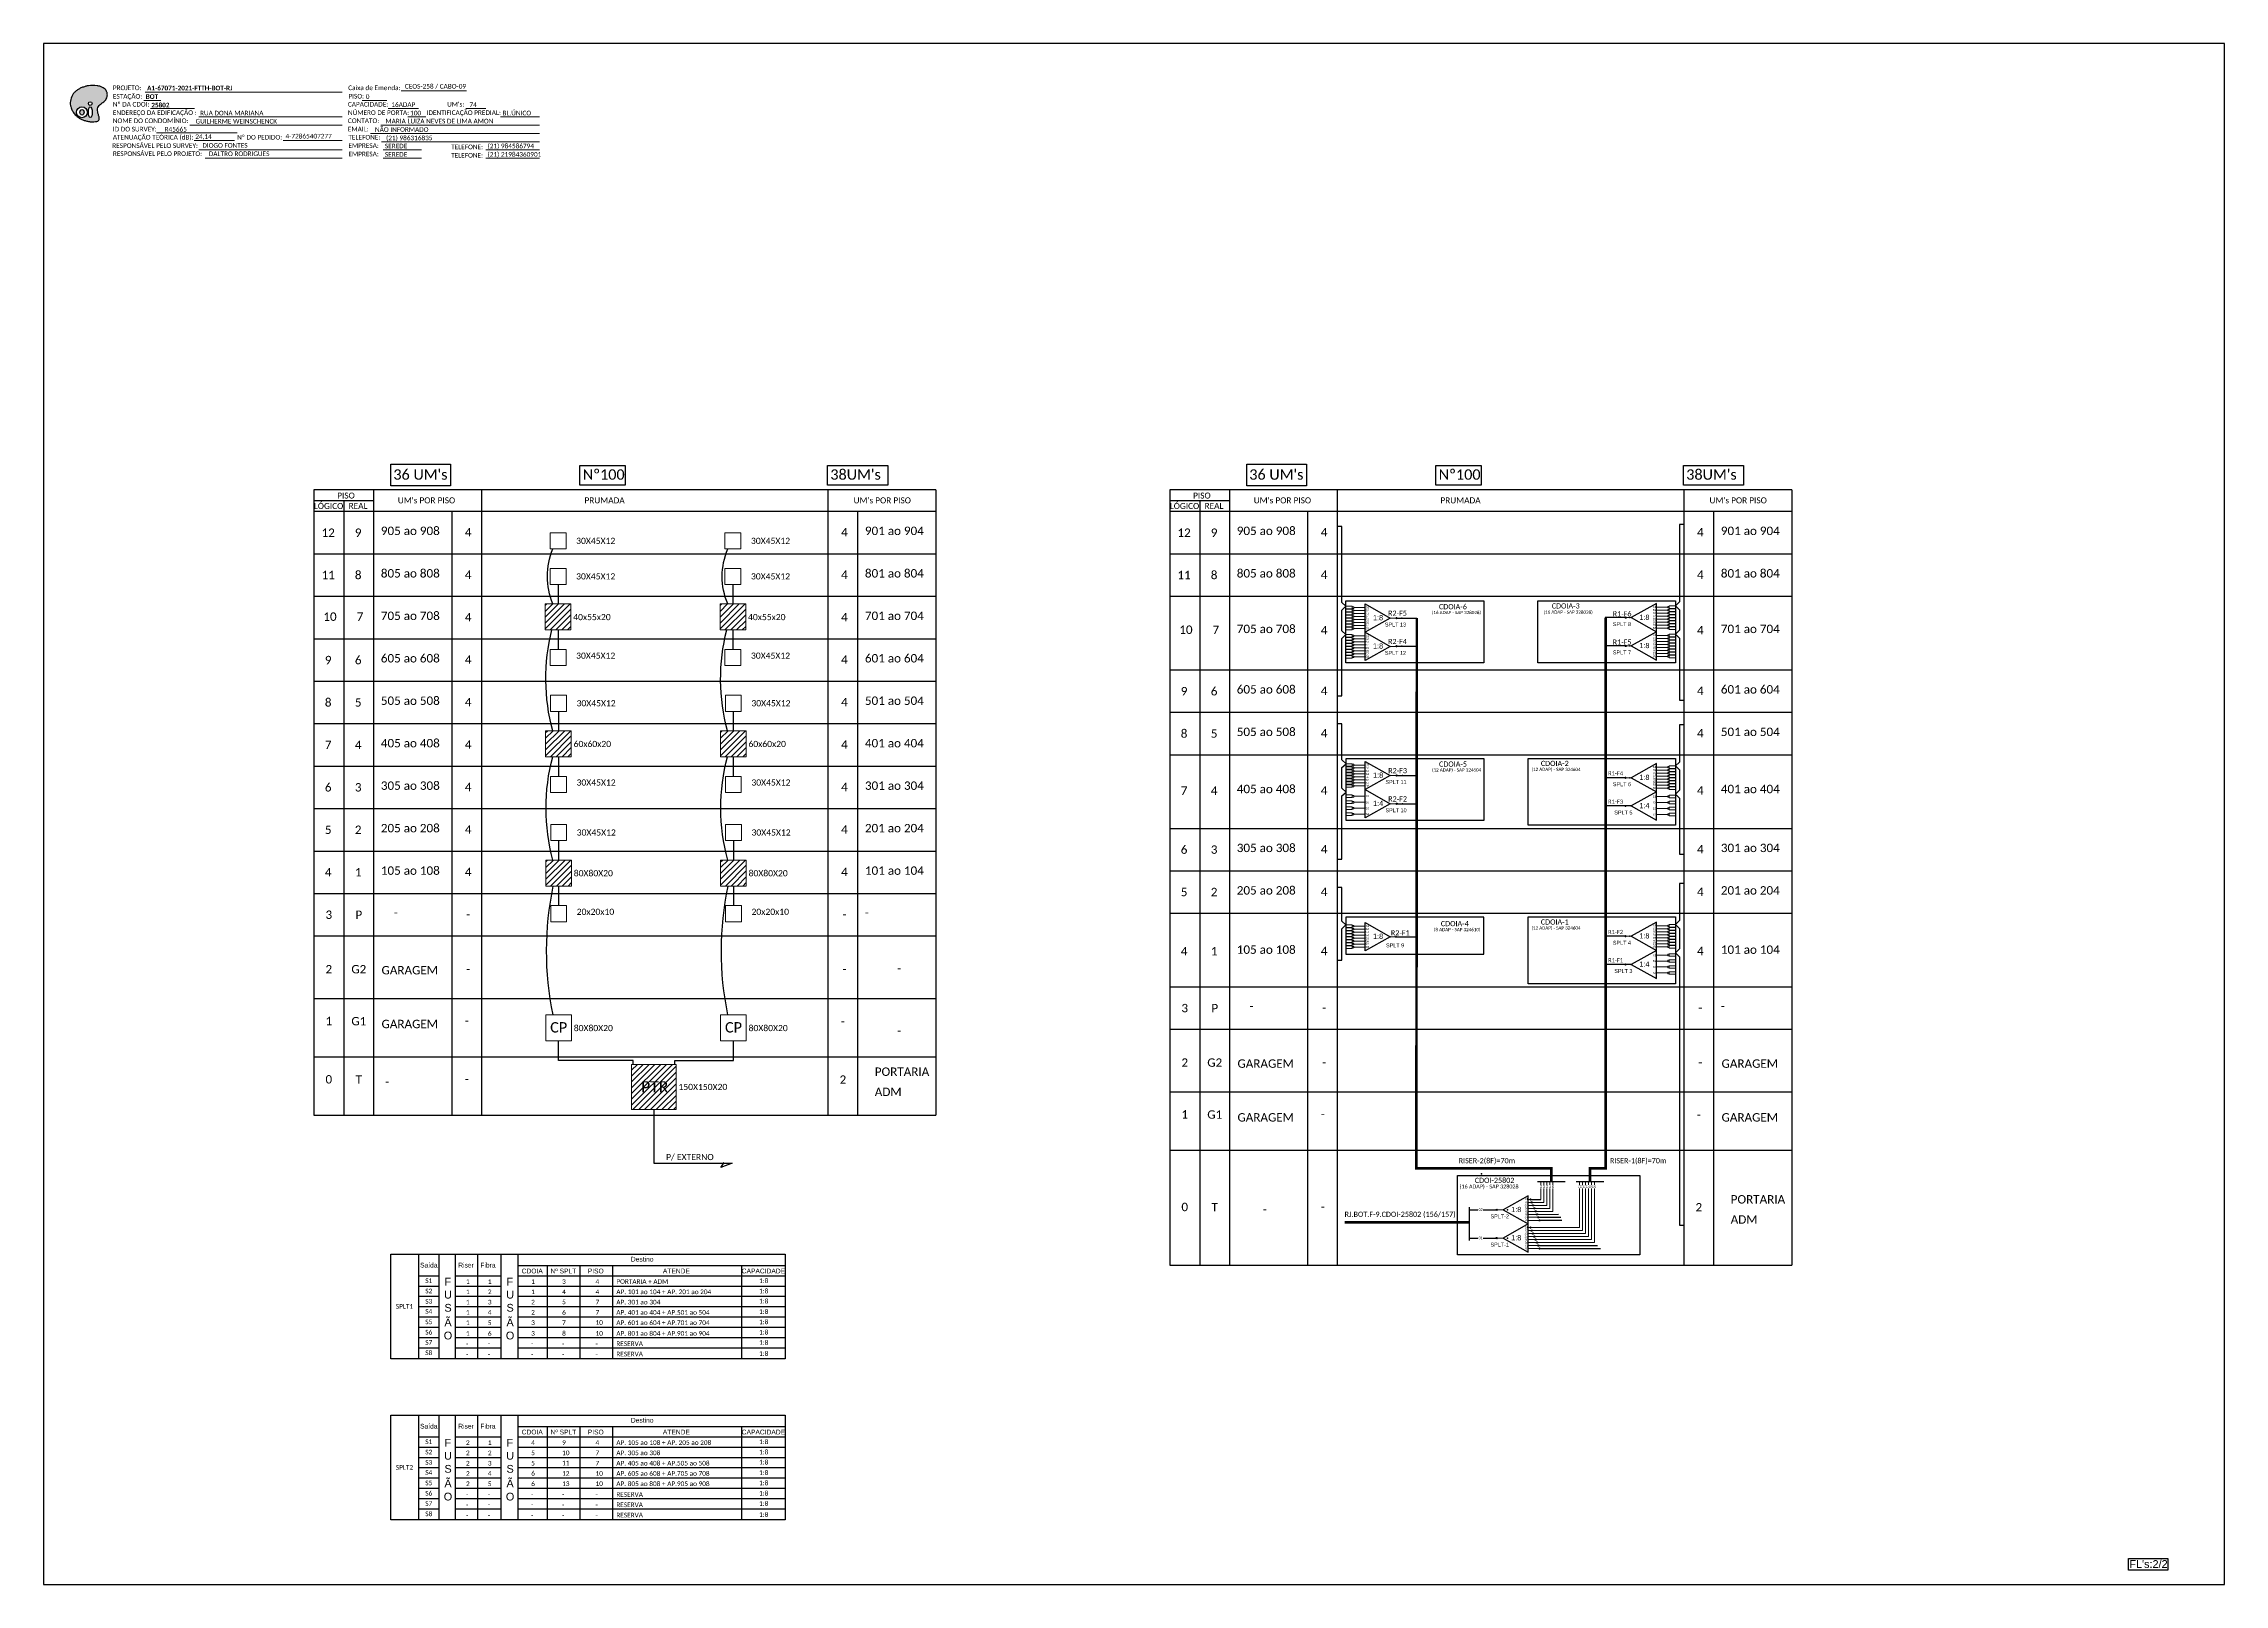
# Model space of a CAD drawing. Header units: metres. Extents: x -1286 to 467, y -500 to 94.
# Drawn here: x -374 to 467, y -500 to 94 of the extents above; entities that cross this region are included whole.
import ezdxf
from ezdxf.enums import TextEntityAlignment as Align

# ---------------------------------------------------------------- set-up
doc = ezdxf.new("R2010")
doc.units = ezdxf.units.M
doc.styles.add('ARIAL', font='arial.ttf')
doc.styles.add('WMF-Calibri0', font='calibri.ttf')
doc.styles.add('WMF-Calibri1', font='calibrib.ttf')
doc.linetypes.add('RESERVA', pattern='A,0.5,-0.15,["RESERVA",Standard,S=0.18,R=0,X=0,Y=-0.1],-1.3', length=1.95)

# ---------------------------------------------------------------- blocks, each defined once
blk = doc.blocks.new('SPLT_1-8_SC-APC')
at = {"color": 1, "lineweight": 0}
blk.add_lwpolyline([(-17.04, -7.55), (-19.26, -7.55)], dxfattribs=at)
at = {"color": 1}
blk.add_lwpolyline([(-7.37, -2.1), (-17.04, -7.55), (-7.37, -13), (-7.37, -2.1)], dxfattribs=at)
at = {"color": 3, "lineweight": 0}
for points in [[(-2.99, -3.51), (-7.37, -3.51)], [(-7.37, -4.66), (-2.99, -4.66)], [(-7.37, -5.82), (-2.99, -5.82)], [(-7.37, -6.97), (-2.99, -6.97)], [(-7.37, -8.12), (-2.99, -8.12)], [(-2.41, -3.02), (-2.41, -4)], [(-2.41, -3.02), (0, -3.02)], [(-2.41, -4), (0, -4)], [(-2.41, -4.17), (-2.41, -5.16)], [(-2.41, -4.17), (0, -4.17)], [(-2.41, -5.16), (0, -5.16)], [(-2.41, -5.32), (-2.41, -6.31)], [(-2.41, -5.32), (0, -5.32)], [(-2.41, -6.31), (0, -6.31)], [(-2.41, -6.48), (-2.41, -7.46)], [(-2.41, -6.48), (0, -6.48)], [(-2.41, -7.46), (0, -7.46)], [(-2.41, -7.63), (-2.41, -8.62)], [(-2.41, -7.63), (0, -7.63)], [(-7.37, -9.28), (-2.99, -9.28)], [(-7.37, -10.43), (-2.99, -10.43)], [(-7.37, -11.58), (-2.99, -11.58)], [(-2.41, -8.62), (0, -8.62)], [(-2.41, -8.78), (-2.41, -9.77)], [(-2.41, -8.78), (0, -8.78)], [(-2.41, -9.77), (0, -9.77)], [(-2.41, -9.94), (-2.41, -10.92)], [(-2.41, -9.94), (0, -9.94)], [(-2.41, -10.92), (0, -10.92)], [(-2.41, -11.09), (-2.41, -12.08)], [(-2.41, -11.09), (0, -11.09)], [(-2.41, -12.08), (0, -12.08)]]:
    blk.add_lwpolyline(points, dxfattribs=at)
for points in [[(-2.99, -3.22), (-2.41, -3.22), (-2.41, -3.8), (-2.99, -3.8)], [(-2.99, -4.38), (-2.41, -4.38), (-2.41, -4.95), (-2.99, -4.95)], [(-2.99, -5.53), (-2.41, -5.53), (-2.41, -6.1), (-2.99, -6.1)], [(-2.99, -6.68), (-2.41, -6.68), (-2.41, -7.26), (-2.99, -7.26)], [(-2.99, -7.84), (-2.41, -7.84), (-2.41, -8.41), (-2.99, -8.41)], [(-2.99, -8.99), (-2.41, -8.99), (-2.41, -9.56), (-2.99, -9.56)], [(-2.99, -10.14), (-2.41, -10.14), (-2.41, -10.72), (-2.99, -10.72)], [(-2.99, -11.3), (-2.41, -11.3), (-2.41, -11.87), (-2.99, -11.87)]]:
    blk.add_lwpolyline(points, close=True, dxfattribs=at)
at = {"color": 1, "style": 'ARIAL'}
for s, height, p in [('1:8', 2, (-13.91, -8.4)), ('S1', 0.75, (-8.74, -3.78)), ('S2', 0.75, (-8.74, -4.97)), ('S3', 0.75, (-8.74, -6.18)), ('S4', 0.75, (-8.74, -7.36)), ('S5', 0.75, (-8.74, -8.57)), ('S6', 0.75, (-8.74, -9.69)), ('S7', 0.75, (-8.74, -10.78)), ('S8', 0.75, (-8.74, -11.9))]:
    blk.add_text(s, height=height, dxfattribs=at).set_placement(p)
blk = doc.blocks.new('SPLITTER_')
blk.add_point((0, 0))
at = {"style": 'ARIAL', "flags": 4}
blk.add_attdef('SPLT', (0, -3.26), '', height=1.5, dxfattribs=at)
blk = doc.blocks.new('SPLT_1-8_SC-APC_ESQ')
at = {"color": 3, "lineweight": 0}
for points in [[(2.41, -3.02), (0, -3.02)], [(2.41, -4), (0, -4)], [(2.41, -4.17), (0, -4.17)], [(2.41, -5.16), (0, -5.16)], [(2.41, -5.32), (0, -5.32)], [(2.41, -6.31), (0, -6.31)], [(2.41, -6.48), (0, -6.48)], [(2.41, -7.46), (0, -7.46)], [(2.41, -7.63), (0, -7.63)], [(2.41, -3.02), (2.41, -4)], [(2.41, -4.17), (2.41, -5.16)], [(2.41, -5.32), (2.41, -6.31)], [(2.41, -6.48), (2.41, -7.46)], [(2.41, -7.63), (2.41, -8.62)], [(2.99, -3.51), (7.37, -3.51)], [(7.37, -4.66), (2.99, -4.66)], [(7.37, -5.82), (2.99, -5.82)], [(7.37, -6.97), (2.99, -6.97)], [(7.37, -8.12), (2.99, -8.12)], [(2.41, -8.62), (0, -8.62)], [(2.41, -8.78), (0, -8.78)], [(2.41, -9.77), (0, -9.77)], [(2.41, -9.94), (0, -9.94)], [(2.41, -10.92), (0, -10.92)], [(2.41, -11.09), (0, -11.09)], [(2.41, -12.08), (0, -12.08)], [(2.41, -8.78), (2.41, -9.77)], [(2.41, -9.94), (2.41, -10.92)], [(2.41, -11.09), (2.41, -12.08)], [(7.37, -9.28), (2.99, -9.28)], [(7.37, -10.43), (2.99, -10.43)], [(7.37, -11.58), (2.99, -11.58)]]:
    blk.add_lwpolyline(points, dxfattribs=at)
for points in [[(2.99, -3.22), (2.41, -3.22), (2.41, -3.8), (2.99, -3.8)], [(2.99, -4.38), (2.41, -4.38), (2.41, -4.95), (2.99, -4.95)], [(2.99, -5.53), (2.41, -5.53), (2.41, -6.1), (2.99, -6.1)], [(2.99, -6.68), (2.41, -6.68), (2.41, -7.26), (2.99, -7.26)], [(2.99, -7.84), (2.41, -7.84), (2.41, -8.41), (2.99, -8.41)], [(2.99, -8.99), (2.41, -8.99), (2.41, -9.56), (2.99, -9.56)], [(2.99, -10.14), (2.41, -10.14), (2.41, -10.72), (2.99, -10.72)], [(2.99, -11.3), (2.41, -11.3), (2.41, -11.87), (2.99, -11.87)]]:
    blk.add_lwpolyline(points, close=True, dxfattribs=at)
at = {"color": 1}
blk.add_lwpolyline([(7.37, -2.1), (17.04, -7.55), (7.37, -13), (7.37, -2.1)], dxfattribs=at)
at = {"color": 1, "lineweight": 0}
blk.add_lwpolyline([(17.04, -7.55), (19.26, -7.55)], dxfattribs=at)
at = {"color": 1, "style": 'ARIAL'}
for s, height, p in [('S5', 0.75, (7.55, -8.57)), ('S3', 0.75, (7.55, -6.18)), ('S4', 0.75, (7.55, -7.36)), ('S2', 0.75, (7.56, -4.97)), ('S1', 0.75, (7.7, -3.78)), ('1:8', 2, (10.45, -8.4)), ('S6', 0.75, (7.55, -9.69)), ('S7', 0.75, (7.55, -10.78)), ('S8', 0.75, (7.55, -11.9))]:
    blk.add_text(s, height=height, dxfattribs=at).set_placement(p)
blk = doc.blocks.new('SPLITTER FUTURO')
blk.add_point((0, 0))
at = {"style": 'ARIAL', "text_generation_flag": 6, "flags": 4}
for tag, p, height in [('SPLT', (-6.22, -4.1), 1.5), ('INSTAL.', (-6.25, -6.09), 1.25)]:
    blk.add_attdef(tag, p, '', height=height, rotation=180, dxfattribs=at)
blk = doc.blocks.new('SPLT_1-8_DIV_DIR')
h = blk.add_hatch(color=3)
h.dxf.hatch_style = 1
edge = h.paths.add_edge_path()
edge.add_arc((12.77, 4.04), 0.242, 0, 360)
h = blk.add_hatch(color=3)
h.dxf.hatch_style = 1
edge = h.paths.add_edge_path()
edge.add_arc((13.27, 2.88), 0.242, 0, 360)
h = blk.add_hatch(color=3)
h.dxf.hatch_style = 1
edge = h.paths.add_edge_path()
edge.add_arc((13.77, 1.73), 0.242, 0, 360)
h = blk.add_hatch(color=3)
h.dxf.hatch_style = 1
edge = h.paths.add_edge_path()
edge.add_arc((14.27, 0.58), 0.242, 0, 360)
h = blk.add_hatch(color=3)
h.dxf.hatch_style = 1
edge = h.paths.add_edge_path()
edge.add_arc((14.77, -0.58), 0.242, 0, 360)
h = blk.add_hatch(color=3)
h.dxf.hatch_style = 1
edge = h.paths.add_edge_path()
edge.add_arc((15.27, -1.73), 0.242, 0, 360)
h = blk.add_hatch(color=3)
h.dxf.hatch_style = 1
edge = h.paths.add_edge_path()
edge.add_arc((15.77, -2.88), 0.242, 0, 360)
h = blk.add_hatch(color=3)
h.dxf.hatch_style = 1
edge = h.paths.add_edge_path()
edge.add_arc((16.27, -4.04), 0.242, 0, 360)
at = {"color": 1, "lineweight": 0}
blk.add_lwpolyline([(2.22, 0), (0, 0)], dxfattribs=at)
at = {"color": 1}
blk.add_lwpolyline([(11.89, 5.45), (2.22, 0), (11.89, -5.45), (11.89, 5.45)], dxfattribs=at)
at = {"color": 7, "lineweight": 0}
for points in [[(12.77, 4.04), (11.89, 4.04)], [(11.89, 2.88), (13.27, 2.88)], [(11.89, 1.73), (13.77, 1.73)], [(11.89, 0.58), (14.27, 0.58)], [(11.89, -0.58), (14.77, -0.58)], [(11.89, -1.73), (15.27, -1.73)], [(11.89, -2.88), (15.77, -2.88)], [(11.89, -4.04), (16.27, -4.04)]]:
    blk.add_lwpolyline(points, dxfattribs=at)
at = {"color": 3}
for centre in [(12.77, 4.04), (13.27, 2.88), (13.77, 1.73), (14.27, 0.58), (14.77, -0.58), (15.27, -1.73), (15.77, -2.88), (16.27, -4.04)]:
    blk.add_circle(centre, 0.242, dxfattribs=at)
at = {"color": 1, "style": 'ARIAL'}
for s, height, p in [('1:8', 2, (5.35, -0.85)), ('S1', 0.75, (10.52, 3.77)), ('S2', 0.75, (10.52, 2.58)), ('S3', 0.75, (10.52, 1.37)), ('S4', 0.75, (10.52, 0.19)), ('S5', 0.75, (10.52, -1.02)), ('S6', 0.75, (10.52, -2.14)), ('S7', 0.75, (10.52, -3.24)), ('S8', 0.75, (10.52, -4.36))]:
    blk.add_text(s, height=height, dxfattribs=at).set_placement(p)
blk = doc.blocks.new('LEG_CDO64_DIR')
blk.add_point((0, 0))
at = {"color": 1, "style": 'WMF-Calibri0', "flags": 4}
blk.add_attdef('MODELO', text='', height=1.5, dxfattribs=at).set_placement((-1.52, -5.5), align=Align.CENTER)
blk.add_attdef('CDO', (-2.62, -3.57), '', height=2, dxfattribs=at)
blk = doc.blocks.new('OI')
h = blk.add_hatch(color=40)
edge = h.paths.add_edge_path()
edge.add_spline(control_points=[(4.35, -0.67), (3.92, -0.99), (3.26, -1.5), (2.81, -2.59), (2.9, -3.5), (3.06, -4.27), (3.31, -4.85), (3.37, -5.39), (3.4, -5.88), (3.2, -6.4), (2.54, -6.61), (1.65, -6.63), (0.55, -6.67), (-0.56, -6.42), (-1.61, -6.14), (-2.77, -5.61), (-3.92, -4.77), (-4.89, -3.7), (-5.34, -2.65), (-5.6, -1.94), (-5.85, -0.96), (-5.71, 0.47), (-5.1, 2.02), (-4.14, 3.02), (-3.3, 3.61), (-2.37, 4.16), (-1.36, 4.44), (-0.56, 4.7), (0.79, 4.85), (2.24, 4.97), (3.79, 4.57), (4.67, 4.21), (5.44, 3.65), (5.76, 2.99), (6.03, 2.21), (6.01, 1.46), (5.72, 0.64), (5.31, 0.08), (4.88, -0.38), (4.51, -0.55), (4.35, -0.67)], knot_values=[0, 0, 0, 0, 1.60434, 2.417191, 3.427595, 4.282808, 4.776746, 5.304182, 5.888771, 6.258406, 6.858137, 7.79129, 8.986195, 10.124242, 11.187857, 12.242908, 13.953784, 15.414161, 16.515391, 17.349188, 17.675853, 19.552021, 21.515531, 22.568638, 23.63245, 24.621084, 25.782718, 26.745347, 27.142653, 29.870543, 31.004649, 31.921532, 32.709589, 33.801391, 34.042471, 35.192333, 35.971461, 36.628871, 37.254359, 37.836911, 37.836911, 37.836911, 37.836911], degree=3, periodic=0)
h.paths.add_polyline_path([(1.13, -0.87, -1), (-0.04, -0.87, -1)], flags=16)
edge = h.paths.add_edge_path(flags=16)
edge.add_ellipse((0.56, -3.59), major_axis=(-0.02, 1.71), ratio=0.361305, start_angle=0, end_angle=360)
h.paths.add_polyline_path([(-0.36, -3.62, -1), (-3.8, -3.62, -1)], flags=16)
edge = h.paths.add_edge_path(flags=0)
edge.add_ellipse((-2.08, -3.62), major_axis=(0, 0.885), ratio=0.758294, start_angle=0, end_angle=360)
at = {"color": 40}
for centre, radius in [((-2.08, -3.62), 1.72), ((0.54, -0.87), 0.587)]:
    blk.add_circle(centre, radius, dxfattribs=at)
blk.add_ellipse((-2.08, -3.62), major_axis=(0, 0.885), ratio=0.758294, start_param=-3.141592653589792, end_param=3.141592653589792, dxfattribs=at)
blk.add_ellipse((0.56, -3.59), major_axis=(-0.02, 1.71), ratio=0.361305, dxfattribs=at)
at = {"color": 40, "start_tangent": (-0.800898, -0.598801), "end_tangent": (-0.800898, -0.598801)}
blk.add_spline([(4.35, -0.67), (3.2, -1.78), (2.9, -2.54), (2.92, -3.55), (3.12, -4.38), (3.28, -4.85), (3.37, -5.37), (3.35, -5.95), (3.2, -6.29), (2.66, -6.55), (1.73, -6.63), (0.54, -6.62), (-0.58, -6.41), (-1.6, -6.11), (-2.56, -5.67), (-3.95, -4.67), (-4.89, -3.56), (-5.37, -2.56), (-5.64, -1.78), (-5.72, -1.46), (-5.63, 0.42), (-4.84, 2.22), (-4.13, 2.99), (-3.27, 3.62), (-2.4, 4.09), (-1.3, 4.47), (-0.37, 4.72), (0.02, 4.77), (2.75, 4.8), (3.85, 4.53), (4.69, 4.16), (5.31, 3.68), (5.85, 2.73), (5.93, 2.5), (5.94, 1.35), (5.67, 0.62), (5.29, 0.08), (4.84, -0.36), (4.35, -0.67)], degree=3, dxfattribs=at)

msp = doc.modelspace()

# ---------------------------------------------------------------- hatches: boundary and pattern name
h = msp.add_hatch()
h.set_pattern_fill('LINE', color=1, scale=0.5, angle=45)
h.set_pattern_definition([(45, (-5732.9282, 3096.6033), (-1.122532, 1.122532), [])])
h.paths.add_polyline_path([(-180.53, -131.83), (-170.63, -131.83), (-170.63, -121.79), (-180.53, -121.79)])
h = msp.add_hatch()
h.set_pattern_fill('LINE', color=1, scale=0.5, angle=45)
h.set_pattern_definition([(45, (-5665.5144, 3096.6033), (-1.122532, 1.122532), [])])
h.paths.add_polyline_path([(-113.12, -131.83), (-103.21, -131.83), (-103.21, -121.79), (-113.12, -121.79)])
h = msp.add_hatch(color=3)
h.dxf.hatch_style = 1
edge = h.paths.add_edge_path()
edge.add_arc((147.76, -127.27), 0.256, 0, 360)
h = msp.add_hatch(color=3)
h.dxf.hatch_style = 1
edge = h.paths.add_edge_path()
edge.add_arc((236.1, -127.11), 0.256, 0, 360)
h = msp.add_hatch(color=3)
h.dxf.hatch_style = 1
edge = h.paths.add_edge_path()
edge.add_arc((147.76, -138.16), 0.256, 0, 360)
h = msp.add_hatch(color=3)
h.dxf.hatch_style = 1
edge = h.paths.add_edge_path()
edge.add_arc((236.1, -138), 0.256, 0, 360)
h = msp.add_hatch()
h.set_pattern_fill('LINE', color=1, scale=0.5, angle=45)
h.set_pattern_definition([(45, (-5732.7699, 3047.687), (-1.122532, 1.122532), [])])
h.paths.add_polyline_path([(-180.37, -180.74), (-170.47, -180.74), (-170.47, -170.7), (-180.37, -170.7)])
h = msp.add_hatch()
h.set_pattern_fill('LINE', color=1, scale=0.5, angle=45)
h.set_pattern_definition([(45, (-5665.3561, 3047.687), (-1.122532, 1.122532), [])])
h.paths.add_polyline_path([(-112.96, -180.74), (-103.05, -180.74), (-103.05, -170.7), (-112.96, -170.7)])
h = msp.add_hatch(color=3)
h.dxf.hatch_style = 1
edge = h.paths.add_edge_path()
edge.add_arc((147.8, -187.96), 0.256, 0, 360)
h = msp.add_hatch(color=3)
h.dxf.hatch_style = 1
edge = h.paths.add_edge_path()
edge.add_arc((236.07, -188.82), 0.256, 0, 360)
h = msp.add_hatch(color=3)
h.dxf.hatch_style = 1
edge = h.paths.add_edge_path()
edge.add_arc((147.8, -198.86), 0.256, 0, 360)
h = msp.add_hatch(color=3)
h.dxf.hatch_style = 1
edge = h.paths.add_edge_path()
edge.add_arc((236.07, -199.72), 0.256, 0, 360)
h = msp.add_hatch()
h.set_pattern_fill('LINE', color=1, scale=0.5, angle=45)
h.set_pattern_definition([(45, (-5732.7088, 2997.8552), (-1.122532, 1.122532), [])])
h.paths.add_polyline_path([(-180.31, -230.58), (-170.41, -230.58), (-170.41, -220.54), (-180.31, -220.54)])
h = msp.add_hatch()
h.set_pattern_fill('LINE', color=1, scale=0.5, angle=45)
h.set_pattern_definition([(45, (-5665.295, 2997.8552), (-1.122532, 1.122532), [])])
h.paths.add_polyline_path([(-112.9, -230.58), (-102.99, -230.58), (-102.99, -220.54), (-112.9, -220.54)])
h = msp.add_hatch(color=3)
h.dxf.hatch_style = 1
edge = h.paths.add_edge_path()
edge.add_arc((147.52, -250.1), 0.242, 0, 360)
h = msp.add_hatch(color=3)
h.dxf.hatch_style = 1
edge = h.paths.add_edge_path()
edge.add_arc((236.07, -249.94), 0.256, 0, 360)
h = msp.add_hatch(color=3)
h.dxf.hatch_style = 1
edge = h.paths.add_edge_path()
edge.add_arc((236.07, -260.83), 0.256, 0, 360)
h = msp.add_hatch()
h.set_pattern_fill('ANSI31', color=1, scale=12.675488, style=0)
h.set_pattern_definition([(45, (-922.4547, -803.4793), (-1.1203655, 1.1203655), [])])
h.paths.add_polyline_path([(-147.2, -316.79), (-130, -316.79), (-130, -299.35), (-147.2, -299.35)])
h.paths.add_polyline_path([(-144.66, -311.27), (-131.88, -311.27), (-131.88, -304.74), (-144.66, -304.74)], flags=24)
h = msp.add_hatch(color=3)
h.dxf.hatch_style = 1
edge = h.paths.add_edge_path()
edge.add_arc((186.42, -355.41), 0.242, 0, 360)
h = msp.add_hatch(color=3)
h.dxf.hatch_style = 1
edge = h.paths.add_edge_path()
edge.add_arc((186.42, -366.29), 0.242, 0, 360)

# ---------------------------------------------------------------- linework, layer by layer
at = {"color": 6}
msp.add_line((147.52, -250.1), (155.49, -250.1), dxfattribs=at)
at = {"color": 8, "linetype": 'RESERVA', "ltscale": 4}
for p, q in [((202.16, -357.15), (210.25, -357.07)), ((202.66, -358.3), (211.1, -358.21)), ((203.16, -359.45), (211.52, -359.45)), ((202.41, -369.18), (225.27, -369.18)), ((202.91, -370.33), (226.43, -370.33))]:
    msp.add_line(p, q, dxfattribs=at)
for p, q in [((-240.11, -372.44), (-88, -372.44)), ((-240.11, -412.85), (-240.11, -372.44)), ((-229.45, -372.44), (-229.45, -412.85)), ((-221.57, -372.44), (-221.57, -412.85)), ((-215.09, -412.85), (-215.09, -372.44)), ((-206.64, -372.44), (-206.64, -412.85)), ((-197.63, -372.44), (-197.63, -412.85)), ((-191.14, -372.44), (-191.14, -412.85)), ((-191.14, -376.85), (-88, -376.85)), ((-179.74, -376.85), (-179.74, -412.85)), ((-167.17, -376.85), (-167.17, -412.85)), ((-154.62, -376.85), (-154.62, -412.85)), ((-104.79, -376.85), (-104.79, -412.85)), ((-88, -372.44), (-88, -412.85)), ((-229.45, -380.82), (-221.57, -380.82)), ((-229.45, -384.79), (-221.57, -384.79)), ((-215.09, -380.82), (-197.63, -380.82)), ((-215.09, -384.79), (-197.63, -384.79)), ((-191.14, -380.82), (-88, -380.82)), ((-191.14, -384.79), (-88, -384.79)), ((-229.45, -388.75), (-221.57, -388.75)), ((-229.45, -392.72), (-221.57, -392.72)), ((-215.09, -388.75), (-197.63, -388.75)), ((-215.09, -392.72), (-197.63, -392.72)), ((-191.14, -388.75), (-88, -388.75)), ((-191.14, -392.72), (-88, -392.72)), ((-229.45, -396.69), (-221.57, -396.69)), ((-229.45, -400.66), (-221.57, -400.66)), ((-215.09, -396.69), (-197.63, -396.69)), ((-215.09, -400.66), (-197.63, -400.66)), ((-191.14, -396.69), (-88, -396.69)), ((-191.14, -400.66), (-88, -400.66)), ((-229.45, -404.63), (-221.57, -404.63)), ((-229.45, -408.6), (-221.57, -408.6)), ((-215.09, -404.63), (-197.63, -404.63)), ((-215.09, -408.6), (-197.63, -408.6)), ((-191.14, -404.63), (-88, -404.63)), ((-191.14, -408.6), (-88, -408.6)), ((-88, -412.85), (-240.11, -412.85)), ((-240.11, -434.53), (-88, -434.53)), ((-240.11, -474.94), (-240.11, -434.53)), ((-229.45, -434.53), (-229.45, -474.94)), ((-221.57, -434.53), (-221.57, -474.94)), ((-215.09, -474.94), (-215.09, -434.53)), ((-206.64, -434.53), (-206.64, -474.94)), ((-197.63, -434.53), (-197.63, -474.94)), ((-191.14, -434.53), (-191.14, -474.94)), ((-88, -434.53), (-88, -474.94)), ((-229.45, -442.91), (-221.57, -442.91)), ((-215.09, -442.91), (-197.63, -442.91)), ((-191.14, -438.94), (-88, -438.94)), ((-191.14, -442.91), (-88, -442.91)), ((-179.74, -438.94), (-179.74, -474.94)), ((-167.17, -438.94), (-167.17, -474.94)), ((-154.62, -438.94), (-154.62, -474.94)), ((-104.79, -438.94), (-104.79, -474.94)), ((-229.45, -446.88), (-221.57, -446.88)), ((-229.45, -450.85), (-221.57, -450.85)), ((-215.09, -446.88), (-197.63, -446.88)), ((-215.09, -450.85), (-197.63, -450.85)), ((-191.14, -446.88), (-88, -446.88)), ((-191.14, -450.85), (-88, -450.85)), ((-229.45, -454.81), (-221.57, -454.81)), ((-229.45, -458.78), (-221.57, -458.78)), ((-215.09, -454.81), (-197.63, -454.81)), ((-215.09, -458.78), (-197.63, -458.78)), ((-191.14, -454.81), (-88, -454.81)), ((-191.14, -458.78), (-88, -458.78)), ((-229.45, -462.75), (-221.57, -462.75)), ((-229.45, -466.72), (-221.57, -466.72)), ((-229.45, -470.69), (-221.57, -470.69)), ((-215.09, -462.75), (-197.63, -462.75)), ((-215.09, -466.72), (-197.63, -466.72)), ((-215.09, -470.69), (-197.63, -470.69)), ((-191.14, -462.75), (-88, -462.75)), ((-191.14, -466.72), (-88, -466.72)), ((-191.14, -470.69), (-88, -470.69)), ((-88, -474.94), (-240.11, -474.94))]:
    msp.add_line(p, q)
msp.add_lwpolyline([(-373.98, -499.81), (467.02, -499.81), (467.02, 94.19), (-373.98, 94.19)], close=True)
at = {"color": 7, "lineweight": 0}
for points in [[(-236.05, 76.01), (-210.92, 76.01)], [(-335.38, 72.24), (-328.83, 72.24)], [(-334.87, 75.52), (-258.89, 75.52)], [(-332.72, 69.17), (-315.75, 69.17)], [(-251.1, 72.28), (-241.61, 72.28)], [(-241.05, 69.17), (-229.43, 69.17)], [(-211.11, 69.17), (-203.44, 69.17)], [(-330.4, 59.75), (-299.35, 59.75)], [(-317.56, 62.82), (-258.89, 62.82)], [(-314.15, 65.93), (-258.89, 65.93)], [(-247.97, 59.58), (-182.7, 59.58)], [(-243.93, 62.82), (-182.7, 62.82)], [(-233.46, 65.93), (-226.52, 65.93)], [(-197.77, 65.93), (-182.73, 65.93)], [(-315.86, 56.79), (-300.35, 56.79)], [(-314.15, 53.23), (-258.89, 53.23)], [(-281.63, 56.79), (-258.87, 56.79)], [(-243.69, 56.34), (-182.7, 56.34)], [(-243.08, 53.23), (-228.28, 53.23)], [(-203.47, 53.23), (-182.7, 53.23)], [(-311.66, 49.99), (-258.89, 49.99)], [(-243.08, 49.99), (-228.28, 49.99)], [(-203.47, 49.99), (-182.7, 49.99)]]:
    msp.add_lwpolyline(points, dxfattribs=at)
at = {"color": 7}
for points in [[(-240.03, -67.98), (-217, -67.98), (-217, -76.27), (-240.03, -76.27)], [(-167.21, -68.51), (-149.73, -68.51), (-149.73, -75.98), (-167.21, -75.98)], [(-71.67, -68.51), (-48.45, -68.51), (-48.45, -76), (-71.67, -76)], [(90.05, -67.98), (113.08, -67.98), (113.08, -76.27), (90.05, -76.27)], [(162.87, -68.51), (180.35, -68.51), (180.35, -75.98), (162.87, -75.98)], [(258.41, -68.51), (281.63, -68.51), (281.63, -76), (258.41, -76)], [(430.01, -489.8), (445.25, -489.8), (445.25, -494.35), (430.01, -494.35)]]:
    msp.add_lwpolyline(points, close=True, dxfattribs=at)
at = {"color": 0}
for points in [[(-29.93, -77.88), (-269.78, -77.88)], [(-269.78, -81.99), (-246.63, -81.99)], [(300.15, -77.88), (60.3, -77.88)], [(60.3, -81.99), (83.45, -81.99)], [(-269.78, -86.1), (-29.93, -86.1)], [(60.3, -86.1), (300.15, -86.1)]]:
    msp.add_lwpolyline(points, dxfattribs=at)
for points in [[(-269.78, -77.88), (-269.78, -86.1)], [(-258.2, -81.99), (-258.2, -86.1)], [(-246.63, -86.1), (-246.63, -77.88)], [(-205.04, -86.1), (-205.04, -77.88)], [(-71.52, -77.88), (-71.52, -86.1)], [(-29.93, -77.88), (-29.93, -86.1)], [(60.3, -77.88), (60.3, -86.1)], [(71.88, -81.99), (71.88, -86.1)], [(83.45, -86.1), (83.45, -77.88)], [(125.04, -86.1), (125.04, -77.88)], [(258.56, -77.88), (258.56, -86.1)], [(300.15, -77.88), (300.15, -86.1)], [(-269.78, -86.1), (-269.78, -318.86)], [(-269.78, -86.1), (-29.93, -86.1)], [(-269.78, -86.1), (-29.93, -86.1)], [(-269.78, -86.1), (-29.93, -86.1)], [(-269.78, -86.1), (-29.93, -86.1)], [(-258.2, -86.1), (-258.2, -318.86)], [(-246.63, -318.86), (-246.63, -86.1)], [(-216.61, -86.1), (-216.61, -318.86)], [(-205.04, -318.86), (-205.04, -86.1)], [(-71.52, -86.1), (-71.52, -318.86)], [(-59.95, -318.86), (-59.95, -86.1)], [(-29.93, -86.1), (-29.93, -318.86)], [(60.3, -86.1), (60.3, -376.71)], [(60.3, -86.1), (300.15, -86.1)], [(60.3, -86.1), (300.15, -86.1)], [(60.3, -86.1), (300.15, -86.1)], [(60.3, -86.1), (300.15, -86.1)], [(71.88, -86.1), (71.88, -376.71)], [(83.45, -376.71), (83.45, -86.1)], [(113.47, -86.1), (113.47, -376.71)], [(125.04, -376.71), (125.04, -86.1)], [(258.56, -86.1), (258.56, -376.71)], [(270.13, -376.71), (270.13, -86.1)], [(300.15, -86.1), (300.15, -376.71)], [(-269.78, -102.48), (-29.93, -102.48)], [(60.3, -102.48), (300.15, -102.48)], [(-269.78, -118.85), (-29.93, -118.85)], [(-269.78, -118.85), (-29.93, -118.85)], [(60.3, -118.85), (300.15, -118.85)], [(60.3, -118.85), (300.15, -118.85)], [(-269.78, -135.22), (-29.93, -135.22)], [(60.3, -147.22), (300.15, -147.22)], [(-269.78, -151.59), (-29.93, -151.59)], [(-269.78, -167.96), (-29.93, -167.96)], [(60.3, -163.59), (300.15, -163.59)], [(-269.78, -184.34), (-29.93, -184.34)], [(60.3, -179.96), (300.15, -179.96)], [(-269.78, -200.71), (-29.93, -200.71)], [(60.3, -208.34), (300.15, -208.34)], [(-269.78, -217.08), (-29.93, -217.08)], [(60.3, -224.71), (300.15, -224.71)], [(-269.78, -233.45), (-29.93, -233.45)], [(60.3, -241.08), (300.15, -241.08)], [(-269.78, -249.82), (-29.93, -249.82)], [(-269.78, -273.91), (-29.93, -273.91)], [(60.3, -269.45), (300.15, -269.45)], [(60.3, -285.82), (300.15, -285.82)], [(-269.78, -296.38), (-29.93, -296.38)], [(60.3, -309.91), (300.15, -309.91)], [(-269.78, -318.86), (-29.93, -318.86)], [(60.3, -332.38), (300.15, -332.38)], [(60.3, -376.71), (300.15, -376.71)]]:
    msp.add_lwpolyline(points)
at = {"color": 3}
for points in [[(125.02, -157.23), (126.67, -157.23), (126.68, -135.14), (128.25, -133.63), (126.68, -132.13), (126.68, -124.24), (128.25, -122.74), (126.68, -121.23), (126.68, -91.92), (125.03, -91.92)], [(258.56, -91.19), (256.91, -91.19), (256.9, -121.07), (255.33, -122.58), (256.9, -124.09), (256.9, -131.97), (255.33, -133.47), (256.9, -134.98), (256.9, -158.93), (258.55, -158.93)], [(-175.58, -114.22), (-175.58, -121.79)], [(-108.16, -114.22), (-108.16, -121.79)], [(-175.58, -131.83), (-175.58, -139.39)], [(-108.16, -131.83), (-108.16, -139.39)], [(-175.42, -163.14), (-175.42, -170.7)], [(-108.01, -163.14), (-108.01, -170.7)], [(125.06, -220.18), (126.71, -220.18), (126.72, -195.83), (128.29, -194.33), (126.72, -192.82), (126.72, -184.94), (128.29, -183.43), (126.72, -181.92), (126.72, -168.08), (125.07, -168.08)], [(258.56, -168.48), (256.91, -168.48), (256.9, -182.78), (255.33, -184.29), (256.9, -185.8), (256.9, -193.68), (255.33, -195.19), (256.9, -196.7), (256.9, -218.28), (258.55, -218.29)], [(-175.42, -180.74), (-175.42, -188.31)], [(-108.01, -180.74), (-108.01, -188.31)], [(-175.36, -212.97), (-175.36, -220.54)], [(-107.94, -212.97), (-107.94, -220.54)], [(-175.36, -230.58), (-175.36, -238.14)], [(-107.94, -230.58), (-107.94, -238.14)], [(125.04, -259.22), (126.69, -259.22), (126.69, -247.08), (128.26, -245.57), (126.69, -244.06), (126.69, -231.17), (125.04, -231.17)], [(258.56, -229.6), (256.91, -229.6), (256.9, -243.9), (255.33, -245.41), (256.9, -246.92), (256.9, -254.8), (255.33, -256.3), (256.9, -257.81), (256.9, -361.33), (258.55, -361.33)], [(-146.63, -299.35), (-146.63, -297.86), (-175.36, -297.86), (-175.36, -290.28)], [(-130.52, -297.86), (-107.94, -297.86), (-107.94, -290.28)], [(-130.55, -299.35), (-130.52, -297.86)], [(175.96, -366.28), (179.12, -366.28)], [(181.19, -366.29), (186.42, -366.29)]]:
    msp.add_lwpolyline(points, dxfattribs=at)
for points in [[(-177.58, -121.79, -0.199247), (-177.56, -100.62)], [(-110.17, -121.79, -0.199247), (-110.15, -100.62)], [(-177.64, -170.7, -0.128644), (-177.94, -131.83)], [(-110.22, -170.7, -0.128644), (-110.53, -131.83)], [(-177.57, -220.54, -0.131775), (-177.63, -180.74)], [(-110.15, -220.54, -0.131775), (-110.22, -180.74)], [(-177.51, -280.24, -0.102142), (-177.44, -230.58)], [(-110.09, -280.24, -0.102142), (-110.03, -230.58)]]:
    msp.add_lwpolyline(points, format="xyb", dxfattribs=at)
at = {"lineweight": 0}
for points in [[(-172.51, -94.4), (-178.64, -94.4), (-178.64, -100.62), (-172.51, -100.62)], [(-105.1, -94.4), (-111.23, -94.4), (-111.23, -100.62), (-105.1, -100.62)], [(-172.51, -108.1), (-178.64, -108.1), (-178.64, -114.31), (-172.51, -114.31)], [(-105.1, -108.1), (-111.23, -108.1), (-111.23, -114.31), (-105.1, -114.31)], [(-172.51, -139.39), (-178.64, -139.39), (-178.64, -145.61), (-172.51, -145.61)], [(-105.1, -139.39), (-111.23, -139.39), (-111.23, -145.61), (-105.1, -145.61)], [(-172.35, -157.01), (-178.48, -157.01), (-178.48, -163.23), (-172.35, -163.23)], [(-104.94, -157.01), (-111.07, -157.01), (-111.07, -163.23), (-104.94, -163.23)], [(-172.35, -188.31), (-178.48, -188.31), (-178.48, -194.52), (-172.35, -194.52)], [(-104.94, -188.31), (-111.07, -188.31), (-111.07, -194.52), (-104.94, -194.52)], [(-172.29, -206.84), (-178.42, -206.84), (-178.42, -213.06), (-172.29, -213.06)], [(-104.88, -206.84), (-111.01, -206.84), (-111.01, -213.06), (-104.88, -213.06)], [(-172.29, -238.14), (-178.42, -238.14), (-178.42, -244.35), (-172.29, -244.35)], [(-104.88, -238.14), (-111.01, -238.14), (-111.01, -244.35), (-104.88, -244.35)]]:
    msp.add_lwpolyline(points, close=True, dxfattribs=at)
at = {"color": 1, "lineweight": 0}
for points in [[(-170.63, -121.79), (-180.53, -121.79), (-180.53, -131.83), (-170.63, -131.83)], [(-103.21, -121.79), (-113.12, -121.79), (-113.12, -131.83), (-103.21, -131.83)], [(-170.47, -170.7), (-180.37, -170.7), (-180.37, -180.74), (-170.47, -180.74)], [(-103.05, -170.7), (-112.96, -170.7), (-112.96, -180.74), (-103.05, -180.74)], [(-170.41, -220.54), (-180.31, -220.54), (-180.31, -230.58), (-170.41, -230.58)], [(-102.99, -220.54), (-112.9, -220.54), (-112.9, -230.58), (-102.99, -230.58)], [(-170.41, -280.24), (-180.31, -280.24), (-180.31, -290.28), (-170.41, -290.28)], [(-102.99, -280.24), (-112.9, -280.24), (-112.9, -290.28), (-102.99, -290.28)], [(-147.2, -299.35), (-130, -299.35), (-130, -316.79), (-147.2, -316.79)]]:
    msp.add_lwpolyline(points, close=True, dxfattribs=at)
at = {"color": 1}
for points in [[(128.25, -120.68), (181.38, -120.68), (181.38, -144.57), (128.25, -144.57)], [(202.2, -120.68), (255.33, -120.68), (255.33, -144.57), (202.2, -144.57)], [(128.29, -181.37), (181.42, -181.37), (181.42, -205.26), (128.29, -205.26)], [(198.54, -181.37), (255.36, -181.37), (255.36, -207.17), (198.54, -207.17)], [(181.39, -242.55), (128.26, -242.55), (128.26, -256.87), (181.39, -256.87)], [(198.54, -242.49), (255.36, -242.49), (255.36, -268.28), (198.54, -268.28)], [(171.32, -342.18), (241.59, -342.18), (241.59, -372.79), (171.32, -372.79)]]:
    msp.add_lwpolyline(points, close=True, dxfattribs=at)
at = {"color": 6, "linetype": 'Continuous', "ltscale": 4}
for points in [[(147.76, -127.27), (155.61, -127.27)], [(147.76, -138.16), (155.61, -138.16)], [(147.8, -187.96), (155.65, -187.96)], [(147.8, -198.86), (155.65, -198.86)]]:
    msp.add_lwpolyline(points, dxfattribs=at)
at = {"color": 6, "const_width": 1}
msp.add_lwpolyline([(155.61, -127.27), (155.41, -339.44), (207.47, -339.44), (207.47, -344.47)], dxfattribs=at)
at = {"color": 5, "const_width": 1}
msp.add_lwpolyline([(228.42, -127.08), (228.42, -339.44), (222.38, -339.44), (222.38, -344.47)], dxfattribs=at)
at = {"color": 5}
for points in [[(236.07, -127.11), (228.23, -127.11)], [(236.07, -138), (228.23, -138)], [(236.07, -188.82), (228.23, -188.82)], [(238.3, -199.72), (228.23, -199.72)], [(236.07, -249.94), (228.23, -249.94)], [(238.3, -260.83), (228.23, -260.83)], [(216.98, -344.47), (227.77, -344.47)]]:
    msp.add_lwpolyline(points, dxfattribs=at)
at = {"color": 1}
for points in [[(135.66, -193.41), (145.32, -198.86), (135.66, -204.3), (135.66, -193.41)], [(247.96, -194.27), (238.3, -199.72), (247.96, -205.17), (247.96, -194.27)], [(247.96, -255.38), (238.3, -260.83), (247.96, -266.28), (247.96, -255.38)], [(-138.6, -316.79), (-138.6, -337.44), (-108.46, -337.44)], [(-112.87, -339.03), (-111.47, -337.2)], [(-108.46, -337.44), (-112.87, -339.03)], [(175.96, -367.21), (175.96, -354.35)]]:
    msp.add_lwpolyline(points, dxfattribs=at)
at = {"color": 3, "lineweight": 0}
for points in [[(130.7, -195.48), (128.29, -195.48)], [(130.7, -196.47), (128.29, -196.47)], [(130.7, -197.79), (128.29, -197.79)], [(130.7, -198.77), (128.29, -198.77)], [(130.7, -200.09), (128.29, -200.09)], [(130.7, -201.08), (128.29, -201.08)], [(130.7, -195.48), (130.7, -196.47)], [(130.7, -197.79), (130.7, -198.77)], [(130.7, -200.09), (130.7, -201.08)], [(135.66, -195.97), (131.28, -195.97)], [(135.66, -198.28), (131.28, -198.28)], [(135.66, -200.58), (131.28, -200.58)], [(247.96, -196.06), (252.34, -196.06)], [(247.96, -198.37), (252.34, -198.37)], [(247.96, -200.67), (252.34, -200.67)], [(252.92, -196.35), (252.34, -196.35), (252.34, -195.78)], [(252.34, -195.78), (252.92, -195.78)], [(252.92, -198.65), (252.34, -198.65), (252.34, -198.08)], [(252.34, -198.08), (252.92, -198.08)], [(252.92, -200.96), (252.34, -200.96), (252.34, -200.39)], [(252.34, -200.39), (252.92, -200.39)], [(252.92, -195.57), (252.92, -196.55)], [(252.92, -195.57), (255.33, -195.57)], [(252.92, -196.55), (255.33, -196.55)], [(252.92, -197.87), (252.92, -198.86)], [(252.92, -197.87), (255.33, -197.87)], [(252.92, -198.86), (255.33, -198.86)], [(252.92, -200.18), (252.92, -201.17)], [(252.92, -200.18), (255.33, -200.18)], [(252.92, -201.17), (255.33, -201.17)], [(130.7, -202.4), (128.29, -202.4)], [(130.7, -203.38), (128.29, -203.38)], [(130.7, -202.4), (130.7, -203.38)], [(135.66, -202.89), (131.28, -202.89)], [(247.96, -202.98), (252.34, -202.98)], [(252.92, -203.27), (252.34, -203.27), (252.34, -202.69)], [(252.34, -202.69), (252.92, -202.69)], [(252.92, -202.49), (252.92, -203.47)], [(252.92, -202.49), (255.33, -202.49)], [(252.92, -203.47), (255.33, -203.47)], [(247.96, -257.18), (252.34, -257.18)], [(247.96, -259.48), (252.34, -259.48)], [(252.92, -257.46), (252.34, -257.46), (252.34, -256.89)], [(252.34, -256.89), (252.92, -256.89)], [(252.92, -259.77), (252.34, -259.77), (252.34, -259.2)], [(252.34, -259.2), (252.92, -259.2)], [(252.92, -256.68), (252.92, -257.67)], [(252.92, -256.68), (255.33, -256.68)], [(252.92, -257.67), (255.33, -257.67)], [(252.92, -258.99), (252.92, -259.98)], [(252.92, -258.99), (255.33, -258.99)], [(252.92, -259.98), (255.33, -259.98)], [(247.96, -261.79), (252.34, -261.79)], [(247.96, -264.1), (252.34, -264.1)], [(252.92, -262.08), (252.34, -262.08), (252.34, -261.5)], [(252.34, -261.5), (252.92, -261.5)], [(252.92, -264.38), (252.34, -264.38), (252.34, -263.81)], [(252.34, -263.81), (252.92, -263.81)], [(252.92, -261.3), (252.92, -262.28)], [(252.92, -261.3), (255.33, -261.3)], [(252.92, -262.28), (255.33, -262.28)], [(252.92, -263.6), (252.92, -264.59)], [(252.92, -263.6), (255.33, -263.6)], [(252.92, -264.59), (255.33, -264.59)]]:
    msp.add_lwpolyline(points, dxfattribs=at)
for points in [[(131.28, -195.69), (130.7, -195.69), (130.7, -196.26), (131.28, -196.26)], [(131.28, -197.99), (130.7, -197.99), (130.7, -198.57), (131.28, -198.57)], [(131.28, -200.3), (130.7, -200.3), (130.7, -200.87), (131.28, -200.87)], [(131.28, -202.6), (130.7, -202.6), (130.7, -203.18), (131.28, -203.18)]]:
    msp.add_lwpolyline(points, close=True, dxfattribs=at)
at = {"color": 1, "lineweight": 0}
msp.add_lwpolyline([(145.32, -198.86), (147.55, -198.86)], dxfattribs=at)
at = {"color": 6}
msp.add_lwpolyline([(202.07, -344.47), (212.86, -344.47)], dxfattribs=at)
at = {"color": 6, "lineweight": 0}
for points in [[(203.42, -344.47), (203.42, -345.79)], [(204.58, -344.47), (204.58, -345.75)], [(205.74, -344.47), (205.74, -345.76)], [(206.89, -344.47), (206.89, -345.75)], [(208.05, -344.47), (208.05, -345.75)], [(200.16, -352.53), (204.58, -352.53), (204.58, -347.18)], [(200.66, -353.69), (205.74, -353.69), (205.74, -347.18)], [(201.16, -354.84), (206.89, -354.84), (206.89, -347.18)], [(201.66, -355.99), (208.05, -355.99), (208.05, -347.18)], [(203.42, -347.21), (203.42, -351.38)]]:
    msp.add_lwpolyline(points, dxfattribs=at)
at = {"color": 5, "lineweight": 0}
for points in [[(218.33, -344.47), (218.33, -345.79)], [(219.49, -344.47), (219.49, -345.75)], [(220.65, -344.47), (220.65, -345.76)], [(221.8, -344.47), (221.8, -345.75)], [(222.96, -344.47), (222.96, -345.75)], [(224.12, -344.47), (224.12, -345.76)], [(199.66, -362.28), (218.33, -362.28), (218.33, -347.18)], [(199.91, -363.42), (219.49, -363.42), (219.49, -347.18)], [(200.41, -364.57), (220.65, -364.57), (220.65, -347.18)], [(200.91, -365.72), (221.8, -365.72), (221.8, -347.18)], [(201.41, -366.88), (222.96, -366.88), (222.96, -347.18)], [(201.91, -368.03), (224.12, -368.03), (224.12, -347.18)]]:
    msp.add_lwpolyline(points, dxfattribs=at)
at = {"color": 6, "linetype": 'RESERVA', "ltscale": 4}
msp.add_lwpolyline([(199.66, -351.38), (203.42, -351.38)], dxfattribs=at)
at = {"color": 1, "const_width": 1}
msp.add_lwpolyline([(127.83, -360.19), (175.96, -360.19)], dxfattribs=at)
at = {"color": 2}
for points in [[(175.96, -355.4), (179.12, -355.4)], [(181.19, -355.41), (186.42, -355.41)]]:
    msp.add_lwpolyline(points, dxfattribs=at)
at = {"color": 3}
for centre, radius in [((147.76, -127.27), 0.256), ((236.1, -127.11), 0.256), ((147.76, -138.16), 0.256), ((236.1, -138), 0.256), ((147.8, -187.96), 0.256), ((236.07, -188.82), 0.256), ((147.8, -198.86), 0.256), ((236.07, -199.72), 0.256), ((147.52, -250.1), 0.242), ((236.07, -249.94), 0.256), ((236.07, -260.83), 0.256), ((186.42, -355.41), 0.242), ((186.42, -366.29), 0.242)]:
    msp.add_circle(centre, radius, dxfattribs=at)
for p in [(237.72, -127.11), (237.72, -138), (237.72, -188.82), (238.3, -199.72), (237.72, -249.94), (238.3, -260.83)]:
    msp.add_point(p)

# ---------------------------------------------------------------- block references
at = {"color": 7, "xscale": 1.213923925163967, "yscale": 1.213923925163967, "zscale": 1.213923925163967, "rotation": 0.1532896023949059}
msp.add_blockref('OI', (-356.67, 72.14), dxfattribs=at)
for name, p in [('SPLT_1-8_SC-APC_ESQ', (128.25, -119.72)), ('SPLT_1-8_SC-APC_ESQ', (128.25, -130.62)), ('SPLT_1-8_SC-APC_ESQ', (128.29, -180.41)), ('SPLT_1-8_SC-APC_ESQ', (128.26, -242.55)), ('SPLT_1-8_DIV_DIR', (186.65, -355.42)), ('SPLT_1-8_DIV_DIR', (186.65, -366.31))]:
    msp.add_blockref(name, p)
at = {"color": 3}
for p in [(255.33, -119.56), (255.33, -130.46), (255.33, -181.27), (255.33, -242.39)]:
    msp.add_blockref('SPLT_1-8_SC-APC', p, dxfattribs=at)
ref = msp.add_blockref('SPLITTER_', (149.82, -127.27), dxfattribs=dict(xscale=-1))
ref.add_attrib('SPLT', 'SPLT 13', (143.29, -130.53), dxfattribs={"height": 1.5, "style": 'ARIAL'})
ref = msp.add_blockref('SPLITTER_', (149.82, -138.16), dxfattribs=dict(xscale=-1))
ref.add_attrib('SPLT', 'SPLT 12', (143.29, -141.43), dxfattribs={"height": 1.5, "style": 'ARIAL'})
ref = msp.add_blockref('SPLITTER_', (150.02, -187.96), dxfattribs=dict(xscale=-1))
ref.add_attrib('SPLT', 'SPLT 11', (143.49, -191.22), dxfattribs={"height": 1.5, "style": 'ARIAL'})
ref = msp.add_blockref('SPLITTER_', (150.03, -198.86), dxfattribs=dict(xscale=-1))
ref.add_attrib('SPLT', 'SPLT 10', (143.5, -202.12), dxfattribs={"height": 1.5, "style": 'ARIAL'})
ref = msp.add_blockref('SPLITTER FUTURO', (145.3, -250.1), dxfattribs=dict(xscale=-1))
ref.add_attrib('SPLT', 'SPLT 9', (143.72, -254.19), dxfattribs={"height": 1.5, "rotation": 180, "style": 'ARIAL', "text_generation_flag": 6})
ref = msp.add_blockref('LEG_CDO64_DIR', (180.57, -341.47))
ref.add_attrib('CDO', 'CDOI-25802', (177.95, -345.04), dxfattribs={"color": 1, "height": 2, "style": 'WMF-Calibri0'})
ref.add_attrib('MODELO', '(16 ADAP) - SAP 328028', dxfattribs={"color": 1, "height": 1.5, "style": 'WMF-Calibri0'}).set_placement((183.47, -347.16), align=Align.CENTER)
ref = msp.add_blockref('SPLITTER_', (190.55, -355.42), dxfattribs=dict(xscale=-1))
ref.add_attrib('SPLT', 'SPLT-2', (184.02, -358.68), dxfattribs={"height": 1.5, "style": 'ARIAL'})
ref = msp.add_blockref('SPLITTER_', (190.55, -366.31), dxfattribs=dict(xscale=-1))
ref.add_attrib('SPLT', 'SPLT-1', (184.02, -369.57), dxfattribs={"height": 1.5, "style": 'ARIAL'})

# ---------------------------------------------------------------- texts
at = {"color": 7, "lineweight": 0, "style": 'WMF-Calibri0'}
for s, height, p in [('PROJETO:', 1.793, (-347.27, 76.26)), ('Caixa de Emenda:', 1.7927, (-256.51, 76.26)), ('ESTAÇÃO:', 1.793, (-347.27, 72.98)), ('ENDEREÇO DA EDIFICAÇÃO :', 1.7927, (-347.27, 66.68)), ('Nº DA CDOI:', 1.7927, (-347.27, 69.91)), ('CAPACIDADE:', 1.7927, (-256.62, 69.91)), ('NÚMERO DE PORTA:', 1.7927, (-256.62, 66.68)), ('PISO:', 1.793, (-256.44, 73.03)), ('IDENTIFICAÇÃO PREDIAL:', 1.7927, (-226.25, 66.68)), ("UM's:", 1.793, (-218.38, 69.91)), ('ATENUAÇÃO TEÓRICA (dB):', 1.7927, (-347.27, 57.21)), ('NOME DO CONDOMÍNIO:', 1.7927, (-347.27, 63.56)), ('ID DO SURVEY:', 1.7927, (-347.27, 60.33)), ('Nº DO PEDIDO:', 1.7927, (-299.34, 57.21)), ('CONTATO:', 1.793, (-256.62, 63.56)), ('EMAIL:', 1.793, (-256.62, 60.33)), ('TELEFONE:', 1.793, (-256.44, 57.21)), ('RESPONSÁVEL PELO SURVEY:', 1.7927, (-347.51, 53.98)), ('RESPONSÁVEL PELO PROJETO:', 1.7927, (-347.27, 50.87)), ('EMPRESA:', 1.793, (-256.44, 53.98)), ('EMPRESA:', 1.793, (-256.44, 50.74)), ('TELEFONE:', 1.793, (-216.83, 53.47)), ('TELEFONE:', 1.793, (-216.83, 50.24))]:
    msp.add_text(s, height=height, dxfattribs=at).set_placement(p)
at = {"color": 7}
for s, height, style, p in [('A1-67071-2021-FTTH-BOT-RJ', 1.7927, 'WMF-Calibri1', (-334.07, 76.17)), ('CEOS-258 / CABO-09', 1.7927, 'WMF-Calibri0', (-234.66, 76.85)), ('BOT', 1.793, 'WMF-Calibri1', (-334.59, 72.89)), ('RUA DONA MARIANA', 1.7927, 'WMF-Calibri0', (-313.64, 66.52)), ('0', 1.79, 'WMF-Calibri0', (-249.75, 72.88)), ('16ADAP', 1.793, 'WMF-Calibri0', (-239.87, 69.79)), ('100', 1.793, 'WMF-Calibri0', (-232.65, 66.53)), ('74', 1.793, 'WMF-Calibri0', (-209.75, 69.77)), ('BL.ÚNICO', 1.793, 'WMF-Calibri0', (-197.01, 66.53)), ('R45665', 1.793, 'WMF-Calibri0', (-327.31, 60.28)), ('24,14', 1.793, 'WMF-Calibri0', (-315.49, 57.45)), ('GUILHERME WEINSCHENCK', 1.7927, 'WMF-Calibri0', (-315.36, 63.39)), ('4-72865407277', 1.7927, 'WMF-Calibri0', (-280.69, 57.62)), ('NÃO INFORMADO', 1.7927, 'WMF-Calibri0', (-246.19, 60.18)), ('MARIA LUIZA NEVES DE LIMA AMON', 1.7927, 'WMF-Calibri0', (-242.15, 63.42)), ('(21) 986316835', 1.7927, 'WMF-Calibri0', (-241.91, 56.94)), ('DIOGO FONTES', 1.7927, 'WMF-Calibri0', (-312.75, 54.07)), ('DALTRO RODRIGUES', 1.7927, 'WMF-Calibri0', (-310.26, 50.83)), ('SEREDE', 1.793, 'WMF-Calibri0', (-242.37, 53.83)), ('SEREDE', 1.793, 'WMF-Calibri0', (-242.37, 50.59)), ('(21) 984586794', 1.7927, 'WMF-Calibri0', (-202.77, 53.83)), ('(21) 21984360901', 1.7927, 'WMF-Calibri0', (-202.77, 50.59)), ('905 ao 908', 3.24, 'WMF-Calibri0', (-243.92, -95.26)), ('901 ao 904', 3.24, 'WMF-Calibri0', (-57.24, -95.26)), ('905 ao 908', 3.24, 'WMF-Calibri0', (86.16, -95.26)), ('901 ao 904', 3.24, 'WMF-Calibri0', (272.84, -95.26)), ('30X45X12', 2.373, 'WMF-Calibri0', (-168.61, -98.68)), ('30X45X12', 2.373, 'WMF-Calibri0', (-101.19, -98.68)), ('805 ao 808', 3.24, 'WMF-Calibri0', (-243.92, -111.64)), ('801 ao 804', 3.24, 'WMF-Calibri0', (-57.24, -111.64)), ('805 ao 808', 3.24, 'WMF-Calibri0', (86.16, -111.64)), ('801 ao 804', 3.24, 'WMF-Calibri0', (272.84, -111.64)), ('30X45X12', 2.373, 'WMF-Calibri0', (-168.61, -112.38)), ('30X45X12', 2.373, 'WMF-Calibri0', (-101.19, -112.38)), ('705 ao 708', 3.24, 'WMF-Calibri0', (-243.92, -128.01)), ('40x55x20', 2.373, 'WMF-Calibri0', (-169.74, -128.07)), ('40x55x20', 2.373, 'WMF-Calibri0', (-102.32, -128.07)), ('701 ao 704', 3.24, 'WMF-Calibri0', (-57.24, -128.01)), ('705 ao 708', 3.24, 'WMF-Calibri0', (86.16, -133.06)), ('SPLT 8', 1.5, 'ARIAL', (231.19, -130.37)), ('701 ao 704', 3.24, 'WMF-Calibri0', (272.84, -133.06)), ('605 ao 608', 3.24, 'WMF-Calibri0', (-243.92, -144.38)), ('30X45X12', 2.373, 'WMF-Calibri0', (-168.61, -142.94)), ('30X45X12', 2.373, 'WMF-Calibri0', (-101.19, -142.94)), ('601 ao 604', 3.24, 'WMF-Calibri0', (-57.24, -144.38)), ('SPLT 7', 1.5, 'ARIAL', (231.19, -141.27)), ('505 ao 508', 3.24, 'WMF-Calibri0', (-243.92, -160.75)), ('30X45X12', 2.373, 'WMF-Calibri0', (-168.45, -161.29)), ('30X45X12', 2.373, 'WMF-Calibri0', (-101.03, -161.29)), ('501 ao 504', 3.24, 'WMF-Calibri0', (-57.24, -160.75)), ('605 ao 608', 3.24, 'WMF-Calibri0', (86.16, -156.38)), ('601 ao 604', 3.24, 'WMF-Calibri0', (272.84, -156.38)), ('405 ao 408', 3.24, 'WMF-Calibri0', (-243.92, -177.12)), ('60x60x20', 2.373, 'WMF-Calibri0', (-169.58, -176.99)), ('60x60x20', 2.373, 'WMF-Calibri0', (-102.16, -176.99)), ('401 ao 404', 3.24, 'WMF-Calibri0', (-57.24, -177.12)), ('505 ao 508', 3.24, 'WMF-Calibri0', (86.16, -172.75)), ('501 ao 504', 3.24, 'WMF-Calibri0', (272.84, -172.75)), ('305 ao 308', 3.24, 'WMF-Calibri0', (-243.92, -193.49)), ('30X45X12', 2.373, 'WMF-Calibri0', (-168.45, -191.85)), ('30X45X12', 2.373, 'WMF-Calibri0', (-101.03, -191.85)), ('301 ao 304', 3.24, 'WMF-Calibri0', (-57.24, -193.49)), ('405 ao 408', 3.24, 'WMF-Calibri0', (86.16, -194.78)), ('SPLT 6', 1.5, 'ARIAL', (231.19, -192.08)), ('401 ao 404', 3.24, 'WMF-Calibri0', (272.84, -194.78)), ('SPLT 5', 1.5, 'ARIAL', (231.76, -202.98)), ('205 ao 208', 3.24, 'WMF-Calibri0', (-243.92, -209.87)), ('30X45X12', 2.373, 'WMF-Calibri0', (-168.39, -211.12)), ('30X45X12', 2.373, 'WMF-Calibri0', (-100.97, -211.12)), ('201 ao 204', 3.24, 'WMF-Calibri0', (-57.24, -209.87)), ('305 ao 308', 3.24, 'WMF-Calibri0', (86.16, -217.49)), ('301 ao 304', 3.24, 'WMF-Calibri0', (272.84, -217.49)), ('105 ao 108', 3.24, 'WMF-Calibri0', (-243.92, -226.24)), ('80X80X20', 2.373, 'WMF-Calibri0', (-169.52, -226.82)), ('80X80X20', 2.373, 'WMF-Calibri0', (-102.1, -226.82)), ('101 ao 104', 3.24, 'WMF-Calibri0', (-57.24, -226.24)), ('205 ao 208', 3.24, 'WMF-Calibri0', (86.16, -233.87)), ('201 ao 204', 3.24, 'WMF-Calibri0', (272.84, -233.87)), ('-', 3.24, 'WMF-Calibri0', (-238.97, -242.4)), ('20x20x10', 2.373, 'WMF-Calibri0', (-168.39, -241.69)), ('20x20x10', 2.373, 'WMF-Calibri0', (-100.97, -241.69)), ('-', 3.24, 'WMF-Calibri0', (-57.24, -242.4)), ('SPLT 4', 1.5, 'ARIAL', (231.19, -253.2)), ('105 ao 108', 3.24, 'WMF-Calibri0', (86.16, -256.71)), ('101 ao 104', 3.24, 'WMF-Calibri0', (272.84, -256.71)), ('GARAGEM', 3.24, 'WMF-Calibri0', (-243.65, -264.65)), ('-', 3.24, 'WMF-Calibri0', (-44.82, -263.91)), ('SPLT 3', 1.5, 'ARIAL', (231.76, -264.09)), ('-', 3.24, 'WMF-Calibri0', (91.11, -278.4)), ('-', 3.24, 'WMF-Calibri0', (272.84, -278.4)), ('GARAGEM', 3.24, 'WMF-Calibri0', (-243.65, -285.38)), ('CP', 4, 'WMF-Calibri0', (-178.61, -287.05)), ('80X80X20', 2.373, 'WMF-Calibri0', (-169.52, -286.52)), ('CP', 4, 'WMF-Calibri0', (-111.19, -287.05)), ('80X80X20', 2.373, 'WMF-Calibri0', (-102.1, -286.52)), ('-', 3.24, 'WMF-Calibri0', (-44.82, -287.99)), ('PORTARIA', 3.24, 'WMF-Calibri0', (-53.45, -303.77)), ('GARAGEM', 3.24, 'WMF-Calibri0', (86.43, -300.65)), ('GARAGEM', 3.24, 'WMF-Calibri0', (273.12, -300.65)), ('-', 3.24, 'WMF-Calibri0', (-242.3, -307.62)), ('PTR', 4.351, 'WMF-Calibri0', (-143.57, -310.16)), ('150X150X20', 2.373, 'WMF-Calibri0', (-129.16, -309.22)), ('ADM', 3.24, 'WMF-Calibri0', (-53.45, -311.55)), ('GARAGEM', 3.24, 'WMF-Calibri0', (86.43, -321.38)), ('GARAGEM', 3.24, 'WMF-Calibri0', (273.12, -321.38)), ('PORTARIA', 3.24, 'WMF-Calibri0', (276.63, -352.98)), ('-', 3.24, 'WMF-Calibri0', (96.18, -356.83)), ('ADM', 3.24, 'WMF-Calibri0', (276.63, -360.76)), ('1', 1.79, 'WMF-Calibri0', (-211.09, -383.95)), ('1', 1.79, 'WMF-Calibri0', (-211.09, -387.92)), ('2', 1.79, 'WMF-Calibri0', (-202.64, -387.92)), ('1', 1.79, 'WMF-Calibri0', (-202.64, -383.95)), ('1', 1.79, 'WMF-Calibri0', (-185.94, -383.95)), ('1', 1.79, 'WMF-Calibri0', (-185.94, -387.92)), ('4', 1.79, 'WMF-Calibri0', (-174.01, -387.92)), ('3', 1.79, 'WMF-Calibri0', (-174.01, -383.95)), ('4', 1.79, 'WMF-Calibri0', (-161.12, -383.95)), ('4', 1.79, 'WMF-Calibri0', (-161.12, -387.92)), ('AP. 101 ao 104 + AP. 201 ao 204', 1.7927, 'WMF-Calibri0', (-153.11, -387.92)), ('PORTARIA + ADM', 1.7927, 'WMF-Calibri0', (-153.11, -383.95)), ('1', 1.79, 'WMF-Calibri0', (-211.09, -391.89)), ('1', 1.79, 'WMF-Calibri0', (-211.09, -395.85)), ('4', 1.79, 'WMF-Calibri0', (-202.64, -395.78)), ('3', 1.79, 'WMF-Calibri0', (-202.64, -391.89)), ('2', 1.79, 'WMF-Calibri0', (-185.94, -391.89)), ('2', 1.79, 'WMF-Calibri0', (-185.94, -395.78)), ('5', 1.79, 'WMF-Calibri0', (-174.01, -391.81)), ('6', 1.79, 'WMF-Calibri0', (-174.01, -395.85)), ('7', 1.79, 'WMF-Calibri0', (-161.12, -391.89)), ('7', 1.79, 'WMF-Calibri0', (-161.12, -395.85)), ('AP. 301 ao 304', 1.7927, 'WMF-Calibri0', (-153.11, -391.89)), ('AP. 401 ao 404 + AP.501 ao 504', 1.7927, 'WMF-Calibri0', (-153.11, -395.85)), ('1', 1.79, 'WMF-Calibri0', (-211.09, -399.82)), ('1', 1.79, 'WMF-Calibri0', (-211.09, -403.96)), ('5', 1.79, 'WMF-Calibri0', (-202.64, -399.82)), ('6', 1.79, 'WMF-Calibri0', (-202.64, -403.96)), ('3', 1.79, 'WMF-Calibri0', (-185.94, -399.82)), ('3', 1.79, 'WMF-Calibri0', (-185.94, -403.96)), ('8', 1.79, 'WMF-Calibri0', (-174.01, -403.89)), ('7', 1.79, 'WMF-Calibri0', (-174.01, -399.82)), ('10', 1.793, 'WMF-Calibri0', (-161.12, -399.74)), ('10', 1.793, 'WMF-Calibri0', (-161.12, -403.96)), ('AP. 601 ao 604 + AP.701 ao 704', 1.7927, 'WMF-Calibri0', (-153.11, -399.82)), ('AP. 801 ao 804 + AP.901 ao 904', 1.7927, 'WMF-Calibri0', (-153.11, -403.96)), ('-', 1.79, 'WMF-Calibri0', (-211.09, -407.93)), ('-', 1.79, 'WMF-Calibri0', (-211.09, -411.9)), ('-', 1.79, 'WMF-Calibri0', (-202.64, -407.85)), ('-', 1.79, 'WMF-Calibri0', (-202.64, -411.9)), ('-', 1.79, 'WMF-Calibri0', (-185.94, -407.85)), ('-', 1.79, 'WMF-Calibri0', (-185.94, -411.9)), ('-', 1.79, 'WMF-Calibri0', (-174.01, -407.93)), ('-', 1.79, 'WMF-Calibri0', (-174.01, -411.9)), ('-', 1.79, 'WMF-Calibri0', (-161.12, -407.93)), ('-', 1.79, 'WMF-Calibri0', (-161.12, -411.82)), ('RESERVA', 1.793, 'WMF-Calibri0', (-153.11, -407.93)), ('RESERVA', 1.793, 'WMF-Calibri0', (-153.11, -411.9)), ('2', 1.79, 'WMF-Calibri0', (-211.09, -446.04)), ('1', 1.79, 'WMF-Calibri0', (-202.64, -446.04)), ('4', 1.79, 'WMF-Calibri0', (-185.94, -446.04)), ('9', 1.79, 'WMF-Calibri0', (-174.01, -446.04)), ('4', 1.79, 'WMF-Calibri0', (-161.12, -446.04)), ('AP. 105 ao 108 + AP. 205 ao 208', 1.7927, 'WMF-Calibri0', (-153.11, -446.04)), ('2', 1.79, 'WMF-Calibri0', (-211.09, -450.01)), ('2', 1.79, 'WMF-Calibri0', (-211.09, -453.98)), ('2', 1.79, 'WMF-Calibri0', (-202.64, -450.01)), ('3', 1.79, 'WMF-Calibri0', (-202.64, -453.98)), ('5', 1.79, 'WMF-Calibri0', (-185.94, -450.01)), ('5', 1.79, 'WMF-Calibri0', (-185.94, -453.98)), ('10', 1.793, 'WMF-Calibri0', (-174.01, -450.01)), ('11', 1.793, 'WMF-Calibri0', (-174.01, -453.9)), ('7', 1.79, 'WMF-Calibri0', (-161.12, -450.01)), ('7', 1.79, 'WMF-Calibri0', (-161.12, -453.98)), ('AP. 305 ao 308', 1.7927, 'WMF-Calibri0', (-153.11, -450.01)), ('AP. 405 ao 408 + AP.505 ao 508', 1.7927, 'WMF-Calibri0', (-153.11, -453.98)), ('2', 1.79, 'WMF-Calibri0', (-211.09, -457.95)), ('2', 1.79, 'WMF-Calibri0', (-211.09, -461.91)), ('4', 1.79, 'WMF-Calibri0', (-202.64, -457.87)), ('5', 1.79, 'WMF-Calibri0', (-202.64, -461.91)), ('6', 1.79, 'WMF-Calibri0', (-185.94, -457.87)), ('6', 1.79, 'WMF-Calibri0', (-185.94, -461.91)), ('12', 1.793, 'WMF-Calibri0', (-174.01, -457.95)), ('13', 1.793, 'WMF-Calibri0', (-174.01, -461.91)), ('10', 1.793, 'WMF-Calibri0', (-161.12, -457.95)), ('10', 1.793, 'WMF-Calibri0', (-161.12, -461.84)), ('AP. 605 ao 608 + AP.705 ao 708', 1.7927, 'WMF-Calibri0', (-153.11, -457.95)), ('AP. 805 ao 808 + AP.905 ao 908', 1.7927, 'WMF-Calibri0', (-153.11, -461.91)), ('-', 1.79, 'WMF-Calibri0', (-211.09, -466.06)), ('-', 1.79, 'WMF-Calibri0', (-211.09, -470.03)), ('-', 1.79, 'WMF-Calibri0', (-202.64, -466.06)), ('-', 1.79, 'WMF-Calibri0', (-202.64, -469.95)), ('-', 1.79, 'WMF-Calibri0', (-185.94, -466.06)), ('-', 1.79, 'WMF-Calibri0', (-185.94, -469.95)), ('-', 1.79, 'WMF-Calibri0', (-174.01, -465.98)), ('-', 1.79, 'WMF-Calibri0', (-174.01, -470.03)), ('-', 1.79, 'WMF-Calibri0', (-161.12, -466.06)), ('-', 1.79, 'WMF-Calibri0', (-161.12, -470.03)), ('RESERVA', 1.793, 'WMF-Calibri0', (-153.11, -466.06)), ('RESERVA', 1.793, 'WMF-Calibri0', (-153.11, -470.03)), ('-', 1.79, 'WMF-Calibri0', (-211.09, -473.99)), ('-', 1.79, 'WMF-Calibri0', (-202.64, -473.99)), ('-', 1.79, 'WMF-Calibri0', (-185.94, -473.99)), ('-', 1.79, 'WMF-Calibri0', (-174.01, -473.99)), ('-', 1.79, 'WMF-Calibri0', (-161.12, -473.92)), ('RESERVA', 1.793, 'WMF-Calibri0', (-153.11, -473.99))]:
    msp.add_text(s, height=height, dxfattribs=dict(at, style=style)).set_placement(p)
at = {"color": 7, "style": 'WMF-Calibri1'}
msp.add_text('25802', height=1.793, dxfattribs=at).set_placement((-328.94, 69.6), align=Align.CENTER)
at = {"color": 0, "style": 'WMF-Calibri0'}
for s, height, p in [("36 UM's", 4, (-239.1, -73.93)), ('Nº100', 4, (-166.05, -73.93)), ("38UM's", 4, (-70.59, -73.93)), ("36 UM's", 4, (90.98, -73.93)), ('Nº100', 4, (164.03, -73.93)), ("38UM's", 4, (259.49, -73.93)), ('  LÓGICO', 2.3, (-271.36, -85.21)), ('     PISO', 2.3, (-264.81, -81.18)), ('    REAL', 2.3, (-259.6, -85.16)), ("UM's POR PISO", 2.3, (-237.39, -83.04)), ('PRUMADA', 2.3, (-165.4, -83.04)), ("UM's POR PISO", 2.3, (-61.63, -83.04)), ('  LÓGICO', 2.3, (58.72, -85.21)), ('     PISO', 2.3, (65.26, -81.18)), ('    REAL', 2.3, (70.48, -85.16)), ("UM's POR PISO", 2.3, (92.69, -83.04)), ('PRUMADA', 2.3, (164.68, -83.04)), ("UM's POR PISO", 2.3, (268.45, -83.04))]:
    msp.add_text(s, height=height, dxfattribs=at).set_placement(p)
at = {"color": 7, "style": 'WMF-Calibri0'}
for s, height, p in [('10', 3.24, (-263.53, -126.72)), ('7', 3.24, (-251.95, -126.72)), ('10', 3.24, (66.55, -131.76)), ('7', 3.24, (78.12, -131.76)), ('P/ EXTERNO', 2.373, (-124.74, -335.06))]:
    msp.add_text(s, height=height, dxfattribs=at).set_placement(p, align=Align.MIDDLE_CENTER)
at = {"color": 6, "style": 'WMF-Calibri0'}
for s, p in [('R2-F5', (144.52, -126.4)), ('R2-F4', (144.52, -137.3)), ('R2-F3', (144.56, -187.09)), ('R2-F2', (144.56, -197.99)), ('R2-F1', (145.59, -249.62)), ('RISER-2(8F)=70m', (171.74, -337.47))]:
    msp.add_text(s, height=2, dxfattribs=at).set_placement(p)
at = {"color": 1, "style": 'WMF-Calibri0'}
for s, p in [('(16 ADAP - SAP 328028)', (170.87, -125.75)), ('(16 ADAP - SAP 328028)', (213.94, -125.59)), ('(12 ADAP) - SAP 324604', (170.92, -186.44)), ('(12 ADAP) - SAP 324604', (209.27, -186.24)), ('(8 ADAP - SAP 324610)', (171.16, -247.99)), ('(12 ADAP) - SAP 324604', (209.27, -247.36))]:
    msp.add_text(s, height=1.25, dxfattribs=at).set_placement(p, align=Align.CENTER)
at = {"color": 1}
for s, height, style, p in [('CDOIA-6', 2, 'WMF-Calibri0', (164.13, -123.87)), ('CDOIA-3', 2, 'WMF-Calibri0', (207.64, -123.58)), ('CDOIA-5', 2, 'WMF-Calibri0', (164.17, -184.56)), ('CDOIA-2', 2, 'WMF-Calibri0', (203.42, -184.31)), ('S1', 0.75, 'ARIAL', (135.85, -196.28)), ('S2', 0.75, 'ARIAL', (135.84, -198.66)), ('S3', 0.75, 'ARIAL', (135.84, -201)), ('1:4', 2, 'ARIAL', (138.74, -199.71)), ('1:4', 2, 'ARIAL', (241.42, -200.57)), ('S1', 0.75, 'ARIAL', (246.59, -196.5)), ('S2', 0.75, 'ARIAL', (246.59, -198.74)), ('S3', 0.75, 'ARIAL', (246.59, -201.11)), ('S4', 0.75, 'ARIAL', (135.84, -203.21)), ('S4', 0.75, 'ARIAL', (246.59, -203.39)), ('CDOIA-1', 2, 'WMF-Calibri0', (203.42, -245.43)), ('CDOIA-4', 2, 'WMF-Calibri0', (164.86, -246.06)), ('1:4', 2, 'ARIAL', (241.42, -261.68)), ('S1', 0.75, 'ARIAL', (246.59, -257.62)), ('S2', 0.75, 'ARIAL', (246.59, -259.85)), ('S3', 0.75, 'ARIAL', (246.59, -262.22)), ('S4', 0.75, 'ARIAL', (246.59, -264.51)), ('RJ.BOT.F-9.CDOI-25802 (156/157)', 2, 'WMF-Calibri0', (127.73, -358.12))]:
    msp.add_text(s, height=height, dxfattribs=dict(at, style=style)).set_placement(p)
at = {"color": 5, "style": 'WMF-Calibri0'}
for s, height, p in [('R1-F6', 2, (231.14, -126.63)), ('R1-F5', 2, (231.14, -137.53)), ('R1-F4', 1.6, (229.36, -187.95)), ('R1-F3', 1.6, (229.36, -198.85)), ('R1-F2', 1.6, (229.36, -249.07)), ('R1-F1', 1.6, (229.36, -259.96)), ('RISER-1(8F)=70m', 2, (230.07, -337.47))]:
    msp.add_text(s, height=height, dxfattribs=at).set_placement(p)
at = {"style": 'ARIAL'}
for s, p in [('01', (203.48, -346.5)), ('02', (204.63, -346.5)), ('03', (205.79, -346.5)), ('04', (206.95, -346.5)), ('05', (208.1, -346.5)), ('01', (218.39, -346.5)), ('02', (219.54, -346.5)), ('03', (220.7, -346.5)), ('04', (221.86, -346.5)), ('05', (223.01, -346.5)), ('06', (224.17, -346.5))]:
    msp.add_text(s, height=0.75, rotation=90, dxfattribs=at).set_placement(p, align=Align.MIDDLE_CENTER)
for s, height, p in [('02', 1, (180.2, -355.35)), ('01', 1, (180.2, -366.23)), ('Saída', 1.84, (-225.43, -376.73)), ('Riser', 1.84, (-211.07, -376.73)), ('Fibra', 1.84, (-202.62, -376.73)), ('CDOIA', 1.84, (-185.54, -378.99)), ('Nº SPLT', 1.84, (-173.51, -378.99)), ('PISO', 1.84, (-161.05, -378.99)), ('Destino', 1.84, (-143.13, -374.44)), ('ATENDE', 1.84, (-129.96, -378.99)), ('CAPACIDADE', 1.84, (-96.39, -378.99)), ('Destino', 1.84, (-143.13, -436.53)), ('Saída', 1.84, (-225.43, -438.82)), ('Riser', 1.84, (-211.07, -438.82)), ('Fibra', 1.84, (-202.62, -438.82)), ('CDOIA', 1.84, (-185.54, -441.08)), ('Nº SPLT', 1.84, (-173.51, -441.08)), ('PISO', 1.84, (-161.05, -441.08)), ('ATENDE', 1.84, (-129.96, -441.08)), ('CAPACIDADE', 1.84, (-96.39, -441.08))]:
    msp.add_text(s, height=height, dxfattribs=at).set_placement(p, align=Align.MIDDLE_CENTER)
at = {"linetype": 'Continuous', "style": 'ARIAL'}
for s, p in [('U', (-219.53, -389.62)), ('F', (-219.38, -384.62)), ('U', (-195.59, -389.62)), ('F', (-195.44, -384.62)), ('S', (-219.4, -394.67)), ('S', (-195.46, -394.67)), ('O', (-219.66, -405.37)), ('Ã', (-219.42, -400.32)), ('O', (-195.72, -405.37)), ('Ã', (-195.48, -400.32)), ('F', (-219.38, -446.71)), ('F', (-195.44, -446.71)), ('U', (-219.53, -451.71)), ('S', (-219.4, -456.76)), ('U', (-195.59, -451.71)), ('S', (-195.46, -456.76)), ('Ã', (-219.42, -462.41)), ('Ã', (-195.48, -462.41)), ('O', (-219.66, -467.46)), ('O', (-195.72, -467.46))]:
    msp.add_text(s, height=3, dxfattribs=at).set_placement(p)
at = {"style": 'ARIAL'}
msp.add_text("FL's:2/2", height=3, dxfattribs=at).set_placement((430.36, -493.47))
at = {"color": 7, "style": 'WMF-Calibri0'}
for tag, flags, p in [('12', 4, (-264.23, -94.36)), ('9', 4, (-252.66, -94.36)), ('4', 4, (-210.24, -94.18)), ('4', 4, (-65.15, -94.18)), ('12', 4, (65.84, -94.36)), ('9', 4, (77.42, -94.36)), ('4', 4, (119.84, -94.18)), ('4', 4, (264.93, -94.18)), ('11', 4, (-264.23, -110.66)), ('8', 4, (-252.66, -110.66)), ('4', 4, (-210.24, -110.55)), ('4', 4, (-65.15, -110.55)), ('11', 4, (65.84, -110.66)), ('8', 4, (77.42, -110.66)), ('4', 4, (119.84, -110.55)), ('4', 4, (264.93, -110.55)), ('4', 4, (-210.24, -126.92)), ('4', 4, (-65.15, -126.92)), ('4', 4, (119.84, -131.97)), ('4', 4, (264.93, -131.97)), ('9', 4, (-264.23, -143.47)), ('6', 4, (-252.66, -143.47)), ('4', 4, (-210.24, -143.29)), ('4', 4, (-65.15, -143.29)), ('8', 4, (-264.23, -159.78)), ('5', 4, (-252.66, -159.78)), ('4', 4, (-210.24, -159.66)), ('4', 4, (-65.15, -159.66)), ('9', 4, (65.84, -155.47)), ('6', 4, (77.42, -155.47)), ('4', 4, (119.84, -155.29)), ('4', 4, (264.93, -155.29)), ('7', 4, (-264.23, -176.15)), ('4', 4, (-252.66, -176.15)), ('4', 4, (-210.24, -176.04)), ('4', 4, (-65.15, -176.04)), ('8', 4, (65.84, -171.78)), ('5', 4, (77.42, -171.78)), ('4', 4, (119.84, -171.66)), ('4', 4, (264.93, -171.66)), ('6', 4, (-264.23, -192.52)), ('3', 4, (-252.66, -192.52)), ('4', 4, (-210.24, -192.41)), ('4', 4, (-65.15, -192.41)), ('7', 4, (65.84, -193.81)), ('4', 4, (77.42, -193.81)), ('4', 4, (119.84, -193.7)), ('4', 4, (264.93, -193.7)), ('5', 4, (-264.23, -208.89)), ('2', 4, (-252.66, -208.89)), ('4', 4, (-210.24, -208.78)), ('4', 4, (-65.15, -208.78)), ('6', 4, (65.84, -216.52)), ('3', 4, (77.42, -216.52)), ('4', 4, (119.84, -216.41)), ('4', 4, (264.93, -216.41)), ('4', 4, (-264.23, -225.26)), ('1', 4, (-252.66, -225.26)), ('4', 4, (-210.24, -225.15)), ('4', 4, (-65.15, -225.15)), ('5', 4, (65.84, -232.89)), ('2', 4, (77.42, -232.89)), ('4', 4, (119.84, -232.78)), ('4', 4, (264.93, -232.78)), ('3', 4, (-263.99, -241.64)), ('P', 4, (-252.42, -241.64)), ('-', 4, (-210.24, -241.52)), ('-', 4, (-65.15, -241.52)), ('4', 4, (65.84, -255.73)), ('1', 4, (77.42, -255.73)), ('4', 4, (119.84, -255.62)), ('4', 4, (264.93, -255.62)), ('2', 4, (-263.99, -262.64)), ('G2', 4, (-252.42, -262.64)), ('-', 4, (-210.24, -262.52)), ('-', 4, (-65.15, -262.52)), ('3', 4, (66.09, -277.64)), ('P', 4, (77.66, -277.64)), ('1', 4, (-263.99, -282.61)), ('G1', 12, (-252.42, -282.67)), ('-', 4, (-210.75, -282.53)), ('-', 4, (-65.73, -282.72)), ('-', 4, (119.84, -277.52)), ('-', 4, (264.93, -277.52)), ('2', 4, (66.09, -298.64)), ('G2', 4, (77.66, -298.64)), ('-', 4, (119.84, -298.52)), ('-', 4, (264.93, -298.52)), ('0', 4, (-263.99, -305.08)), ('T', 12, (-252.42, -305.15)), ('-', 4, (-210.75, -305)), ('2', 4, (-65.73, -305.2)), ('1', 4, (66.09, -318.61)), ('G1', 12, (77.66, -318.67)), ('-', 4, (119.32, -318.53)), ('-', 4, (264.35, -318.72)), ('0', 4, (66.09, -354.3)), ('T', 12, (77.66, -354.36)), ('2', 4, (264.35, -354.41)), ('-', 4, (119.32, -354.22))]:
    msp.add_attdef(tag, text='XX', height=3.24, dxfattribs=dict(at, flags=flags)).set_placement(p, align=Align.MIDDLE_CENTER)
at = {"color": 7, "lineweight": 0, "style": 'WMF-Calibri0', "flags": 8}
for tag, p, s in [('S1', (-226.8, -383.63), 'S1'), ('S2', (-226.8, -387.6), 'S2'), ('1:8', (-98.07, -383.63), '1:8'), ('1:8', (-98.07, -387.6), '1:8'), ('SPLT1', (-238.15, -393.51), 'XX'), ('S3', (-226.8, -391.57), 'S3'), ('S4', (-226.8, -395.46), 'S4'), ('1:8', (-98.07, -391.49), '1:8'), ('1:8', (-98.07, -395.54), '1:8'), ('S5', (-226.8, -399.51), 'S5'), ('S6', (-226.8, -403.48), 'S6'), ('1:8', (-98.07, -399.51), '1:8'), ('1:8', (-98.07, -403.48), '1:8'), ('S7', (-226.8, -407.44), 'S7'), ('S8', (-226.8, -411.41), 'S8'), ('1:8', (-98.07, -407.44), '1:8'), ('1:8', (-98.07, -411.7), '1:8'), ('S1', (-226.8, -445.73), 'S1'), ('1:8', (-98.07, -445.73), '1:8'), ('SPLT2', (-238.15, -455.6), 'XX'), ('S2', (-226.8, -449.69), 'S2'), ('S3', (-226.8, -453.66), 'S3'), ('1:8', (-98.07, -449.69), '1:8'), ('1:8', (-98.07, -453.59), '1:8'), ('S4', (-226.8, -457.55), 'S4'), ('S5', (-226.8, -461.6), 'S5'), ('1:8', (-98.07, -457.63), '1:8'), ('1:8', (-98.07, -461.6), '1:8'), ('S6', (-226.8, -465.57), 'S6'), ('S7', (-226.8, -469.54), 'S7'), ('1:8', (-98.07, -465.57), '1:8'), ('1:8', (-98.07, -469.54), '1:8'), ('S8', (-226.8, -473.51), 'S8'), ('1:8', (-98.07, -473.79), '1:8')]:
    msp.add_attdef(tag, p, s, height=1.793, dxfattribs=at)

doc.saveas('drawing.dxf')
